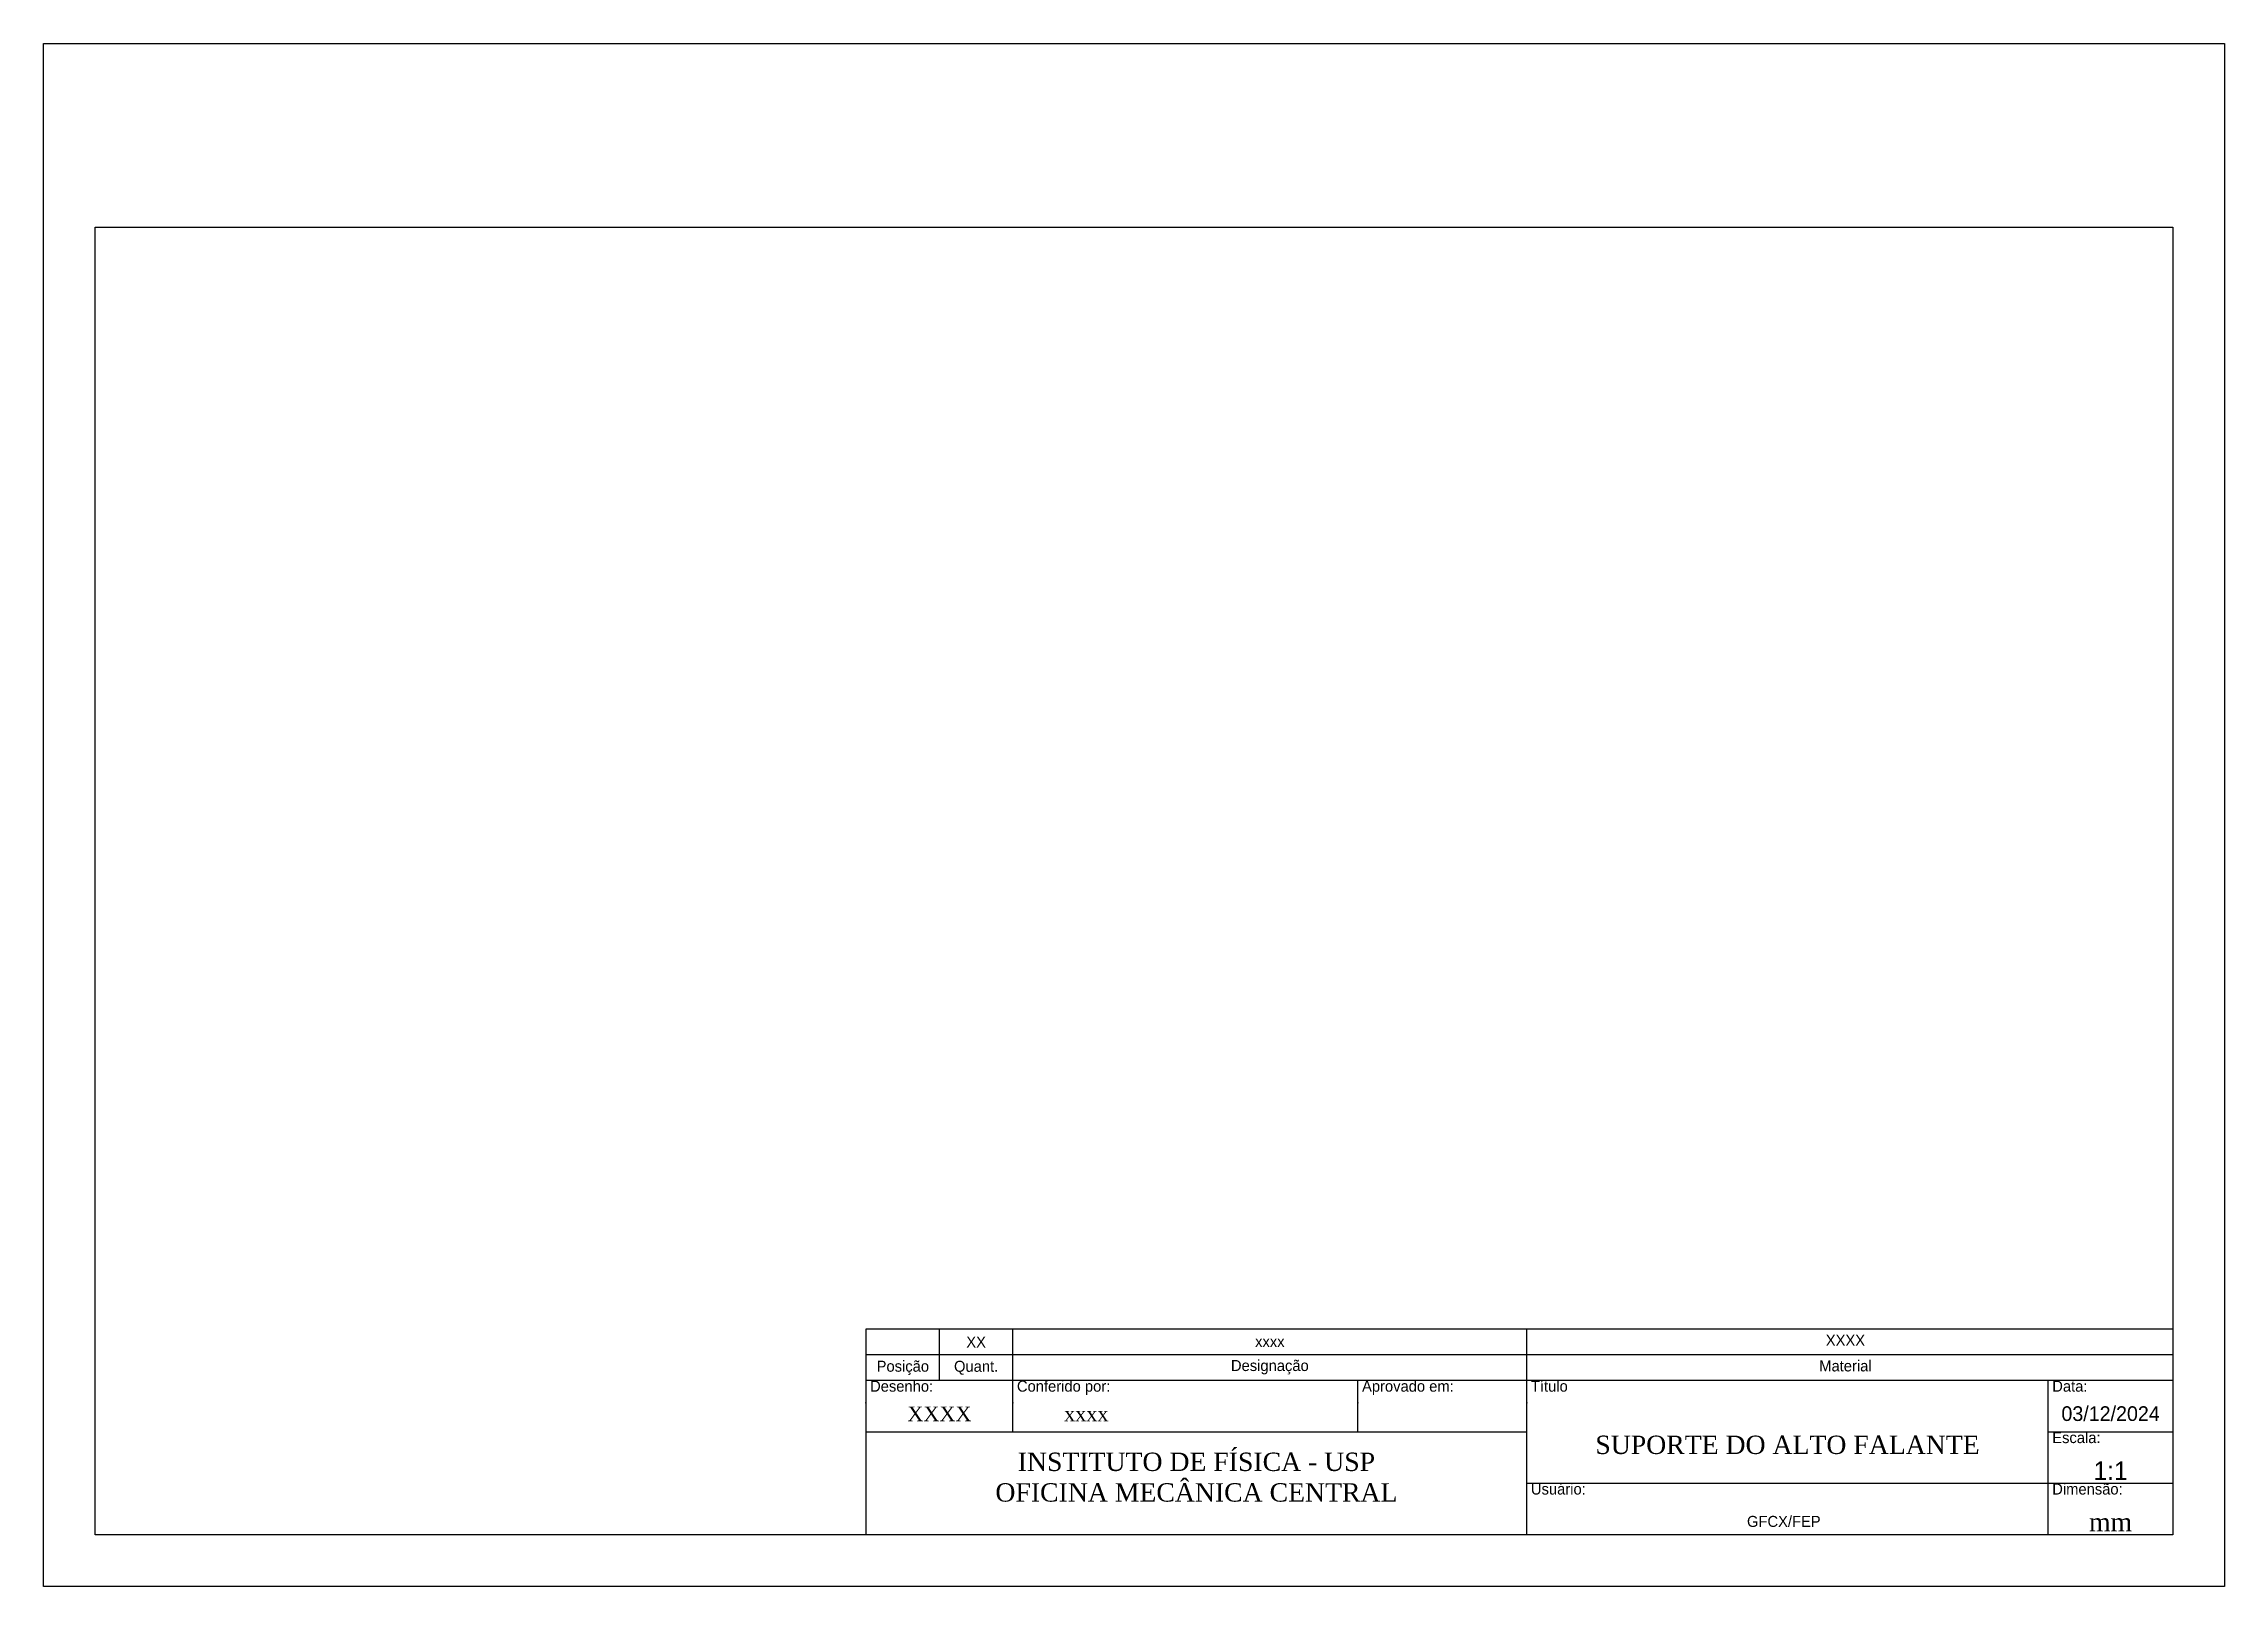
# Model space of a CAD drawing. Extents: x -627 to 207, y 20 to 317.
# Drawn here: x -626.9 to -329.9, y 19.6 to 229.6 of the extents above; entities that cross this region are included whole.
import ezdxf

# ---------------------------------------------------------------- set-up
doc = ezdxf.new("R2010")
doc.units = 0
doc.header["$LTSCALE"] = 0.2
doc.layers.add('A4', color=9, linetype='CONTINUOUS')
doc.layers.add('LEGENDA', color=7, linetype='CONTINUOUS')

msp = doc.modelspace()

# ---------------------------------------------------------------- texts
at = {"layer": 'LEGENDA'}
for s, insert, char_height, width, attachment_point in [('XX', (-499.9157, 52.83618), 1.5, 10, 5), ('XXXX', (-381.52496, 53.08618), 1.5, 70, 5), ('xxxx', (-459.9157, 52.91637), 1.5, 70, 5), (' Desenho:', (-514.9157, 47.58618), 1.5, 20, 1), ('Posição', (-509.89926, 49.32411), 1.5, 10, 5), ('Quant.', (-499.9157, 49.33618), 1.5, 10, 5), (' Conferido por:', (-494.9157, 47.58618), 1.5, 47, 1), ('Designação', (-459.9157, 49.41637), 1.5, 70, 5), (' Aprovado em:', (-447.9157, 47.58618), 1.5, 23, 1), (' Título', (-424.9157, 47.58618), 1.5, 71, 1), ('Material', (-381.52496, 49.58618), 1.5, 70, 5), (' Data:', (-353.9157, 47.58618), 1.5, 17, 1), ('{\\fTimes New Roman|b0|i0|c0|p18;XXXX}', (-504.9157, 43.06383), 2, 20, 5), ('{\\fTimes New Roman|b0|i0|c0|p18;xxxx}', (-484.9157, 43.06383), 2, 20, 5), ('03/12/2024', (-345.4157, 43.08599), 2, 17, 5), ('{\\fTimes New Roman|b0|i0|c0|p18;SUPORTE DO ALTO FALANTE}', (-389.4157, 38.83618), 2.5, 71, 5), (' Escala:', (-353.9157, 40.58618), 1.5, 17, 1), ('\\P\\fTimes New Roman|b0|i0|c0|p18;INSTITUTO DE FÍSICA - USP\\POFICINA MECÂNICA CENTRAL', (-469.9157, 36.52368), 2.5, 90, 5), ('1:1', (-345.4157, 35.33618), 2.5, 17, 5), (' Usuário:', (-424.9157, 33.58618), 1.5, 71, 1), (' Dimensão:', (-353.9157, 33.58618), 1.5, 17, 1), ('GFCX/FEP', (-389.9157, 28.41637), 1.5, 70, 5), ('\\fTimes New Roman|b0|i0|c0|p18;mm', (-345.4157, 28.33618), 2.5, 17, 5)]:
    msp.add_mtext(s, dxfattribs=dict(at, insert=insert, char_height=char_height, width=width, attachment_point=attachment_point))

# ---------------------------------------------------------------- linework, layer by layer
at = {"layer": 'A4'}
for p, q in [((-626.9157, 229.58618), (-329.9157, 229.58618)), ((-626.9157, 19.58618), (-626.9157, 229.58618)), ((-329.9157, 229.58618), (-329.9157, 19.58618)), ((-329.9157, 19.58618), (-626.9157, 19.58618))]:
    msp.add_line(p, q, dxfattribs=at)
at = {"layer": 'LEGENDA'}
for p, q in [((-619.9157, 204.58618), (-336.9157, 204.58618)), ((-619.9157, 26.58618), (-619.9157, 204.58618)), ((-336.9157, 204.58618), (-336.9157, 26.58618)), ((-336.9157, 54.58618), (-514.9157, 54.58618)), ((-514.9157, 54.58618), (-514.9157, 26.58618)), ((-504.9157, 47.58618), (-504.9157, 54.58618)), ((-494.9157, 40.58618), (-494.9157, 54.58618)), ((-424.9157, 26.58618), (-424.9157, 54.58618)), ((-336.9157, 51.08618), (-514.9157, 51.08618)), ((-336.9157, 47.58618), (-514.9157, 47.58618)), ((-447.9157, 40.58618), (-447.9157, 47.58618)), ((-353.9157, 26.58618), (-353.9157, 47.58618)), ((-424.9157, 40.58618), (-514.9157, 40.58618)), ((-336.9157, 40.58618), (-353.9157, 40.58618)), ((-336.9157, 33.58618), (-424.9157, 33.58618)), ((-336.9157, 26.58618), (-619.9157, 26.58618))]:
    msp.add_line(p, q, dxfattribs=at)
for p in [(-514.9157, 44.58618), (-514.9157, 44.58618), (-514.9157, 44.58618), (-494.9157, 44.58618), (-494.9157, 44.58618), (-494.9157, 44.58618), (-447.9157, 44.58618), (-424.9157, 44.58618)]:
    msp.add_point(p, dxfattribs=at)

msp.set_redraw_order([(e.dxf.handle, doc.entitydb.next_handle()) for e in msp.query("TEXT MTEXT ATTDEF DIMENSION ARC_DIMENSION")])  # texts and dimensions are drawn at this point

doc.saveas('drawing.dxf')
